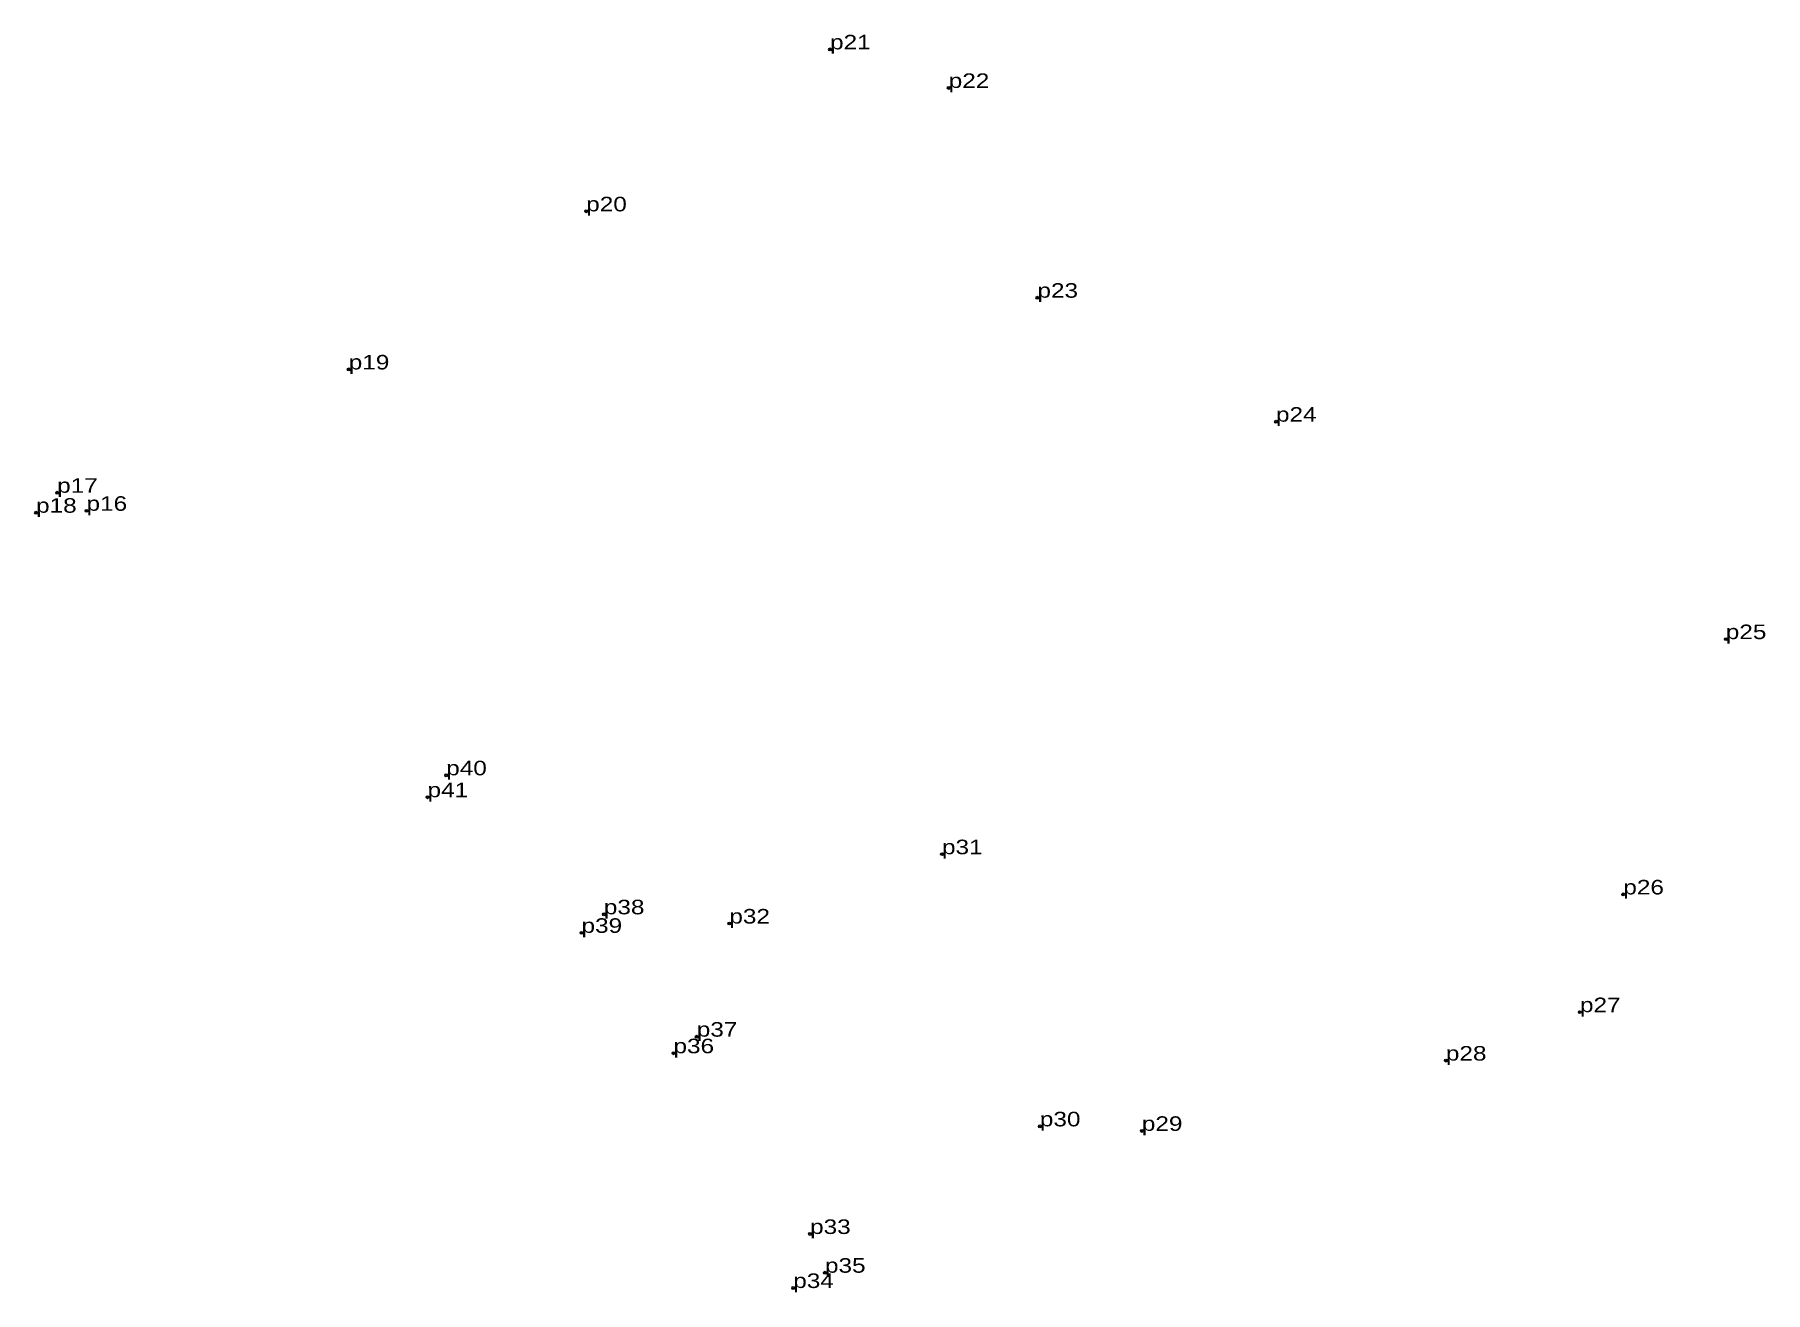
# Model space of a CAD drawing. Header units: metres. Extents: x 544840 to 555563, y 1820762 to 1837069.
# Drawn here: x 548819.9 to 549033.9, y 1830885.4 to 1831041 of the extents above; entities that cross this region are included whole.
import ezdxf

# ---------------------------------------------------------------- set-up
doc = ezdxf.new("R2010")
doc.units = ezdxf.units.M
doc.header["$LTSCALE"] = 0.72
doc.header["$PDMODE"] = 32
doc.header["$PDSIZE"] = 0.36
doc.layers.add('12', color=7, linetype='Continuous')
doc.layers.add('7', color=7, linetype='Continuous')

msp = doc.modelspace()

# ---------------------------------------------------------------- texts
at = {"layer": '12', "width": 1.25}
for s, p in [('p21', (548918.27, 1831039.13)), ('p22', (548932.94, 1831034.36)), ('p20', (548888.12, 1831019.1)), ('p23', (548943.91, 1831008.42)), ('p19', (548858.76, 1830999.55)), ('p24', (548973.4, 1830993.09)), ('p17', (548822.71, 1830984.3)), ('p18', (548820.1, 1830981.83)), ('p16', (548826.34, 1830982.07)), ('p25', (549029.02, 1830966.2)), ('p40', (548870.81, 1830949.36)), ('p41', (548868.5, 1830946.65)), ('p31', (548932.11, 1830939.6)), ('p26', (549016.35, 1830934.63)), ('p38', (548890.3, 1830932.17)), ('p32', (548905.82, 1830931.03)), ('p39', (548887.54, 1830929.88)), ('p27', (549010.99, 1830920.07)), ('p37', (548901.79, 1830917.04)), ('p36', (548898.91, 1830914.99)), ('p28', (548994.41, 1830914.08)), ('p30', (548944.21, 1830905.95)), ('p29', (548956.82, 1830905.39)), ('p33', (548915.8, 1830892.64)), ('p35', (548917.64, 1830887.85)), ('p34', (548913.72, 1830885.96))]:
    msp.add_text(s, height=1.8, dxfattribs=at).set_placement(p)

# ---------------------------------------------------------------- linework, layer by layer
at = {"layer": '7'}
for p in [(548918.27, 1831039.13), (548932.94, 1831034.36), (548888.13, 1831019.11), (548943.91, 1831008.42), (548858.76, 1830999.55), (548973.41, 1830993.09), (548822.71, 1830984.3), (548820.1, 1830981.83), (548826.34, 1830982.07), (549029.03, 1830966.2), (548870.81, 1830949.36), (548868.5, 1830946.65), (548932.11, 1830939.61), (549016.35, 1830934.63), (548890.3, 1830932.17), (548887.54, 1830929.88), (548905.82, 1830931.03), (549010.99, 1830920.07), (548901.79, 1830917.03), (548898.91, 1830914.99), (548994.41, 1830914.08), (548944.21, 1830905.95), (548956.82, 1830905.39), (548915.8, 1830892.64), (548917.64, 1830887.85), (548913.71, 1830885.96)]:
    msp.add_point(p, dxfattribs=at)

msp.set_redraw_order([(e.dxf.handle, doc.entitydb.next_handle()) for e in msp.query("TEXT MTEXT ATTDEF DIMENSION ARC_DIMENSION")])  # texts and dimensions are drawn at this point

doc.saveas('drawing.dxf')
